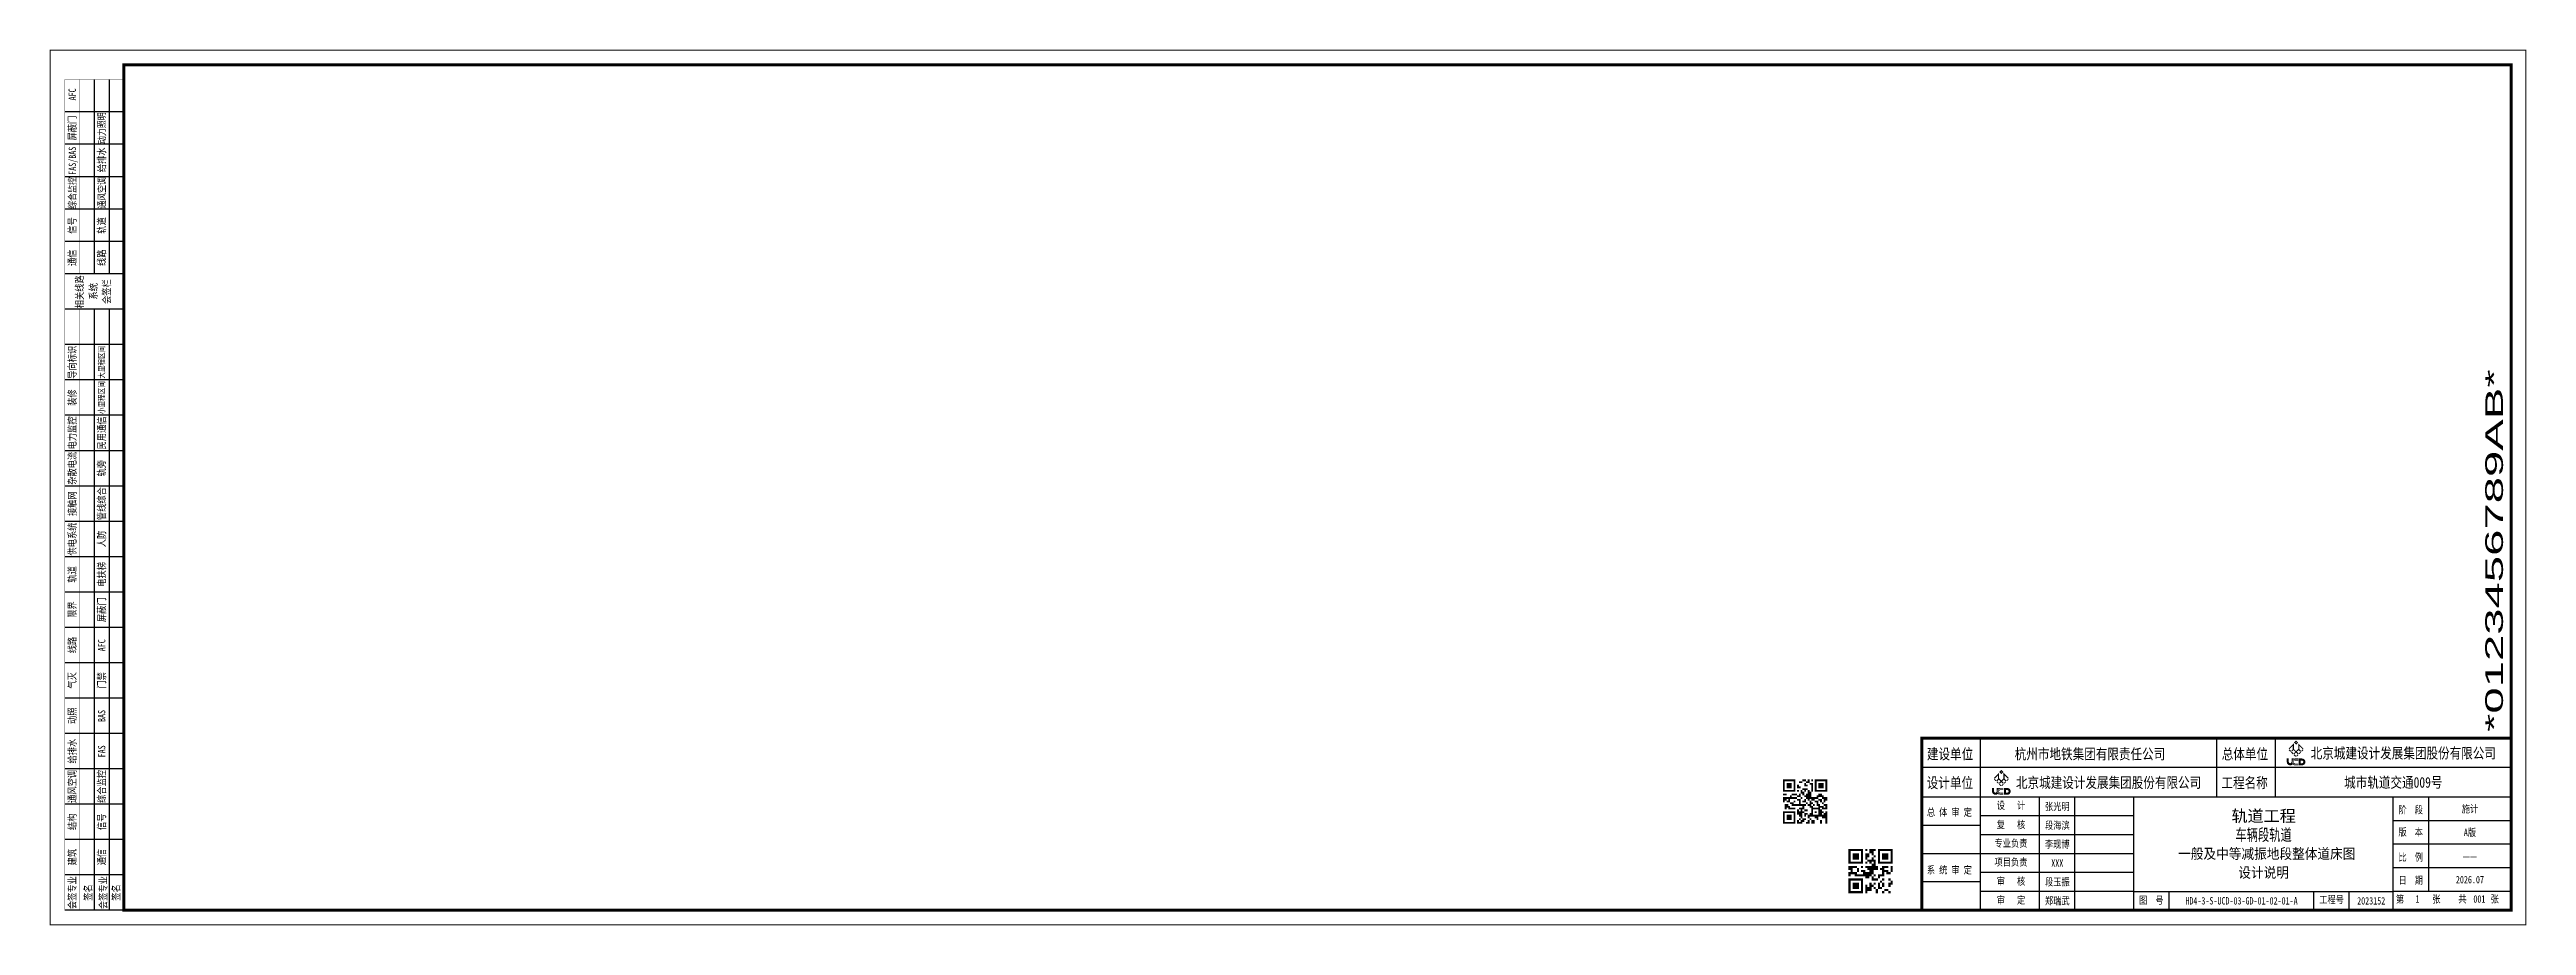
# Paper-space layout 'Layout1' of a CAD drawing. Header units: millimetres. Extents: x -41650 to 368, y 3914 to 18782.
import ezdxf
from ezdxf.enums import TextEntityAlignment as Align

# ---------------------------------------------------------------- set-up
doc = ezdxf.new("R2010")
doc.units = ezdxf.units.MM
doc.header["$MEASUREMENT"] = 0
doc.linetypes.add('ACAD_ISO04W100', pattern=[30.5, 24, -3, 0.5, -3])
for name, color, linetype in [('DASH', 2, 'ACAD_ISO04W100'), ('GesoftDrawFrameCountersignBlockLayer', 7, 'Continuous'), ('GesoftDrawFrameCountersignLayer', 7, 'Continuous'), ('GesoftDrawFrameFrameBlockLayer', 7, 'Continuous'), ('GesoftDrawFrameInLineLayer', 85, 'Continuous'), ('GesoftDrawFrameOutLineLayer', 180, 'Continuous'), ('GesoftDrawFrameTitleLayer', 7, 'Continuous')]:
    doc.layers.add(name, color=color, linetype=linetype)
doc.styles.add('宋体样式', font='SimSun.ttf', dxfattribs={"width": 0.8})
doc.styles.add('宋体样式宽度0.65', font='SimSun.ttf', dxfattribs={"width": 0.65})
doc.styles.add('宋体样式宽度0.7', font='SimSun.ttf', dxfattribs={"width": 0.7})
doc.styles.add('宋体样式宽度0.8', font='SimSun.ttf', dxfattribs={"width": 0.8})
doc.styles.add('条形码', font='BC_C39.FBC', dxfattribs={"height": 11})

# ---------------------------------------------------------------- blocks, each defined once
blk = doc.blocks.new('杭州4号线二期会签定义_2e1cf7a908f61d0b50dc33cccab90907')
at = {"layer": 'GesoftDrawFrameCountersignLayer', "color": 7}
for p, q in [((0, 271), (-20, 271)), ((0, 260), (-20, 260)), ((0, 249), (-20, 249)), ((0, 238), (-20, 238)), ((0, 227), (-20, 227)), ((0, 216), (-20, 216)), ((0, 204), (-20, 204)), ((0, 192), (-20, 192)), ((0, 180), (-20, 180)), ((0, 168), (-20, 168)), ((0, 156), (-20, 156)), ((0, 144), (-20, 144)), ((0, 132), (-20, 132)), ((0, 120), (-20, 120)), ((0, 108), (-20, 108)), ((0, 96), (-20, 96)), ((0, 84), (-20, 84)), ((0, 72), (-20, 72)), ((0, 60), (-20, 60)), ((0, 48), (-20, 48)), ((0, 36), (-20, 36)), ((0, 24), (-20, 24)), ((0, 12), (-20, 12)), ((0, 0), (-20, 0))]:
    blk.add_line(p, q, dxfattribs=at)
at = {"layer": 'GesoftDrawFrameCountersignLayer', "color": 7, "const_width": 0.1}
for points in [[(0, 282), (-20, 282)], [(-20, 282), (-20, 0)], [(-15, 282), (-15, 216)], [(-15, 204), (-15, 0)]]:
    blk.add_lwpolyline(points, dxfattribs=at)
at = {"layer": 'GesoftDrawFrameCountersignLayer', "color": 7}
for points in [[(-10, 282), (-10, 216)], [(-5, 282), (-5, 216)], [(0, 285), (0, 0)], [(-10, 204), (-10, 0)], [(-5, 204), (-5, 0)]]:
    blk.add_lwpolyline(points, dxfattribs=at)
at = {"layer": 'GesoftDrawFrameCountersignLayer', "color": 7, "style": '宋体样式宽度0.8', "width": 0.8}
for s, height, p in [('AFC', 2.5, (-16.23, 274.9)), ('屏蔽门', 2.5, (-16.23, 261.3)), ('动力照明', 2.4, (-6.23, 260.11)), ('FAS/BAS', 2.5, (-16.18, 249.65)), ('给排水', 2.5, (-6.23, 250.53)), ('综合监控', 2.4, (-16.23, 238.11)), ('通风空调', 2.4, (-6.23, 238.15)), ('信号', 2.5, (-16.23, 229.63)), ('轨道', 2.5, (-6.23, 229.63)), ('通信', 2.5, (-16.23, 218.69)), ('线路', 2.5, (-6.23, 218.69)), ('相关线路', 2.5, (-13.71, 204.33)), ('系统', 2.5, (-9.05, 207.31)), ('会签栏', 2.5, (-4.54, 205.81)), ('导向标识', 2.5, (-16.23, 180.42)), ('大里程区间', 2, (-6.48, 180.42)), ('装修', 2.5, (-16.23, 171.23)), ('小里程区间', 2, (-6.48, 168.42)), ('电力监控', 2.5, (-16.23, 156.42)), ('民用通信', 2.5, (-6.23, 156.42)), ('杂散电流', 2.5, (-16.23, 144.42)), ('轨旁', 2.5, (-6.23, 147.23)), ('管线综合', 2.5, (-6.23, 132.42)), ('接触网', 2.5, (-16.23, 133.8)), ('供电系统', 2.5, (-16.23, 120.42)), ('人防', 2.5, (-6.23, 123.23)), ('电扶梯', 2.5, (-6.23, 109.8)), ('轨道', 2.5, (-16.23, 111.23)), ('限界', 2.5, (-16.23, 99.23)), ('屏蔽门', 2.5, (-6.23, 97.8)), ('线路', 2.5, (-16.23, 87.23)), ('AFC', 2.5, (-6.23, 87.9)), ('气灭', 2.5, (-16.23, 75.23)), ('门禁', 2.5, (-6.23, 75.23)), ('动照', 2.5, (-16.23, 63.23)), ('BAS', 2.5, (-6.23, 63.9)), ('给排水', 2.5, (-16.23, 49.8)), ('FAS', 2.5, (-6.23, 51.9)), ('通风空调', 2.5, (-16.23, 36.42)), ('综合监控', 2.5, (-6.23, 36.42)), ('结构', 2.5, (-16.23, 27.23)), ('信号', 2.5, (-6.23, 27.23)), ('建筑', 2.5, (-16.23, 15.23)), ('通信', 2.5, (-6.23, 15.23)), ('会签专业   ', 2.5, (-16.23, 0.39)), ('会签专业   ', 2.5, (-5.73, 0.39)), ('签名', 2.5, (-10.85, 3.22)), ('签名', 2.5, (-1.35, 3.22))]:
    blk.add_text(s, height=height, rotation=90, dxfattribs=at).set_placement(p)
blk = doc.blocks.new('1_58fd11d6f93e5342e0e7592b30a36a98')
at = {"layer": 'GesoftDrawFrameInLineLayer', "color": 0, "const_width": 1}
blk.add_lwpolyline([(0, 0), (0, 287), (-810, 287), (-810, 0), (0, 0)], dxfattribs=at)
at = {"layer": 'GesoftDrawFrameOutLineLayer', "color": 0, "const_width": 0.35}
blk.add_lwpolyline([(5, -5), (5, 292), (-835, 292), (-835, -5), (5, -5)], dxfattribs=at)
blk = doc.blocks.new('GESOFT00000000NEW_049a35bf7f0736cc4250df00ece10f93_58fd11d6f93e5342e0e7592b30a36a98_2e1cf7a908f61d0b50dc33cccab90907')
at = {"layer": 'GesoftDrawFrameTitleLayer'}
h = blk.add_hatch(color=7, dxfattribs=at)
h.paths.add_polyline_path([(-72.25, 56.91), (-72.98, 56.18), (-73.72, 56.91), (-72.99, 57.65)])
h.paths.add_polyline_path([(-72.99, 57.13), (-73.2, 56.92), (-72.99, 56.72), (-72.78, 56.93)], flags=16)
h.paths.add_polyline_path([(-73.73, 56.66), (-73.73, 54.75), (-72.99, 54.02), (-72.26, 54.75), (-72.26, 56.68), (-70.47, 54.89), (-70.72, 54.64), (-70.46, 54.38), (-71.04, 53.8), (-71.29, 54.05), (-71.56, 53.78), (-71.31, 53.53), (-71.88, 52.95), (-72.14, 53.2), (-72.41, 52.94), (-72.15, 52.69), (-72.73, 52.11), (-72.99, 52.36), (-73.24, 52.11), (-73.82, 52.69), (-73.57, 52.94), (-73.84, 53.21), (-74.09, 52.96), (-74.67, 53.54), (-74.42, 53.79), (-74.69, 54.06), (-74.94, 53.81), (-75.51, 54.38), (-75.26, 54.64), (-75.51, 54.88)])
h.paths.add_polyline_path([(-71.87, 55.79), (-71.87, 54.63), (-71.29, 54.05), (-70.72, 54.64)], flags=16)
h.paths.add_polyline_path([(-72.14, 54.36), (-72.72, 53.79), (-72.14, 53.2), (-71.56, 53.78)], flags=16)
h.paths.add_polyline_path([(-72.99, 53.53), (-73.57, 52.94), (-72.99, 52.36), (-72.41, 52.94)], flags=16)
h.paths.add_polyline_path([(-73.84, 54.37), (-74.42, 53.79), (-73.84, 53.21), (-73.25, 53.79)], flags=16)
h.paths.add_polyline_path([(-74.12, 54.63), (-74.12, 55.79), (-75.26, 54.64), (-74.69, 54.06)], flags=16)
edge = h.paths.add_edge_path()
edge.add_spline(control_points=[(-73.82, 51.43), (-73.82, 51.43), (-73.82, 51.52), (-73.82, 51.52), (-73.82, 51.52), (-74.53, 51.52), (-74.53, 51.52), (-74.53, 51.52), (-74.53, 50.35), (-74.53, 50.35), (-74.53, 50.09), (-74.74, 49.89), (-74.99, 49.89), (-75.24, 49.89), (-75.45, 50.09), (-75.45, 50.35), (-75.45, 50.35), (-75.45, 51.52), (-75.45, 51.52), (-75.45, 51.52), (-76.16, 51.52), (-76.16, 51.52), (-76.16, 51.52), (-76.16, 50.35), (-76.16, 50.35), (-76.16, 49.7), (-75.64, 49.18), (-74.99, 49.18), (-74.67, 49.18), (-74.38, 49.3), (-74.17, 49.51), (-73.96, 49.3), (-73.68, 49.18), (-73.36, 49.18), (-73.36, 49.18), (-72.27, 49.18), (-72.27, 49.18), (-72.27, 49.18), (-72.27, 49.32), (-72.27, 49.32), (-72.43, 49.32), (-73.37, 49.32), (-73.37, 49.33), (-73.93, 49.34), (-74.38, 49.8), (-74.38, 50.35), (-74.38, 50.91), (-73.93, 51.36), (-73.37, 51.38), (-73.37, 51.38), (-72.43, 51.38), (-72.27, 51.38), (-72.27, 51.38), (-72.27, 51.52), (-72.27, 51.52), (-72.27, 51.52), (-73.36, 51.52), (-73.36, 51.52), (-73.52, 51.52), (-73.68, 51.49), (-73.82, 51.43)], knot_values=[0, 0, 0, 0, 1, 1, 1, 2, 2, 2, 3, 3, 3, 4, 4, 4, 5, 5, 5, 6, 6, 6, 7, 7, 7, 8, 8, 8, 9, 9, 9, 10, 10, 10, 11, 11, 11, 12, 12, 12, 13, 13, 13, 14, 14, 14, 15, 15, 15, 16, 16, 16, 17, 17, 17, 18, 18, 18, 19, 19, 19, 20, 20, 20, 20], degree=3, periodic=0)
edge = h.paths.add_edge_path(flags=17)
edge.add_spline(control_points=[(-74.32, 50.35), (-74.32, 49.83), (-73.9, 49.39), (-73.37, 49.38), (-73.36, 49.38), (-72.43, 49.38), (-72.27, 49.38), (-72.27, 49.38), (-72.27, 49.5), (-72.27, 49.5), (-72.43, 49.5), (-73.37, 49.5), (-73.37, 49.51), (-73.84, 49.52), (-74.2, 49.89), (-74.2, 50.35), (-74.2, 50.81), (-73.84, 51.18), (-73.37, 51.2), (-73.37, 51.2), (-72.43, 51.2), (-72.27, 51.2), (-72.27, 51.2), (-72.27, 51.32), (-72.27, 51.32), (-72.43, 51.32), (-73.36, 51.32), (-73.37, 51.32), (-73.89, 51.31), (-74.32, 50.87), (-74.32, 50.35)], knot_values=[0, 0, 0, 0, 1, 1, 1, 2, 2, 2, 3, 3, 3, 4, 4, 4, 5, 5, 5, 6, 6, 6, 7, 7, 7, 8, 8, 8, 9, 9, 9, 10, 10, 10, 10], degree=3, periodic=0)
edge = h.paths.add_edge_path(flags=16)
edge.add_spline(control_points=[(-74.14, 50.35), (-74.14, 49.92), (-73.8, 49.57), (-73.37, 49.56), (-73.36, 49.56), (-72.43, 49.56), (-72.27, 49.56), (-72.27, 49.56), (-72.27, 49.68), (-72.27, 49.68), (-72.43, 49.68), (-73.36, 49.68), (-73.37, 49.68), (-73.73, 49.69), (-74.02, 49.98), (-74.02, 50.35), (-74.02, 50.71), (-73.74, 51.01), (-73.38, 51.02), (-73.37, 51.02), (-72.43, 51.02), (-72.27, 51.02), (-72.27, 51.02), (-72.27, 51.14), (-72.27, 51.14), (-72.43, 51.14), (-73.36, 51.14), (-73.37, 51.14), (-73.8, 51.13), (-74.14, 50.78), (-74.14, 50.35)], knot_values=[0, 0, 0, 0, 1, 1, 1, 2, 2, 2, 3, 3, 3, 4, 4, 4, 5, 5, 5, 6, 6, 6, 7, 7, 7, 8, 8, 8, 9, 9, 9, 10, 10, 10, 10], degree=3, periodic=0)
edge = h.paths.add_edge_path(flags=16)
edge.add_spline(control_points=[(-73.96, 50.35), (-73.96, 50.02), (-73.7, 49.75), (-73.37, 49.74), (-73.35, 49.74), (-72.43, 49.74), (-72.27, 49.74), (-72.27, 49.74), (-72.27, 49.89), (-72.27, 49.89), (-72.27, 49.89), (-73.31, 49.89), (-73.31, 49.89), (-73.56, 49.89), (-73.81, 50.1), (-73.81, 50.35), (-73.81, 50.6), (-73.56, 50.81), (-73.31, 50.81), (-73.31, 50.81), (-72.27, 50.81), (-72.27, 50.81), (-72.27, 50.81), (-72.27, 50.96), (-72.27, 50.96), (-72.43, 50.96), (-73.36, 50.96), (-73.37, 50.96), (-73.7, 50.95), (-73.96, 50.68), (-73.96, 50.35)], knot_values=[0, 0, 0, 0, 1, 1, 1, 2, 2, 2, 3, 3, 3, 4, 4, 4, 5, 5, 5, 6, 6, 6, 7, 7, 7, 8, 8, 8, 9, 9, 9, 10, 10, 10, 10], degree=3, periodic=0)
edge = h.paths.add_edge_path()
edge.add_spline(control_points=[(-70.98, 51.52), (-70.98, 51.52), (-71.45, 51.52), (-71.45, 51.52), (-71.45, 51.52), (-72.08, 51.52), (-72.08, 51.52), (-72.08, 51.52), (-72.08, 49.21), (-72.08, 49.21), (-72.08, 49.21), (-72.08, 49.21), (-72.08, 49.21), (-72.08, 49.21), (-72.07, 49.18), (-72.07, 49.18), (-72.07, 49.18), (-70.98, 49.18), (-70.98, 49.18), (-70.33, 49.18), (-69.81, 49.7), (-69.81, 50.35), (-69.81, 51), (-70.33, 51.52), (-70.98, 51.52)], knot_values=[0, 0, 0, 0, 1, 1, 1, 2, 2, 2, 3, 3, 3, 4, 4, 4, 5, 5, 5, 6, 6, 6, 7, 7, 7, 8, 8, 8, 8], degree=3, periodic=0)
edge = h.paths.add_edge_path(flags=16)
edge.add_spline(control_points=[(-70.98, 49.89), (-70.98, 49.89), (-71.45, 49.89), (-71.45, 49.89), (-71.45, 49.89), (-71.45, 50.81), (-71.45, 50.81), (-71.45, 50.81), (-70.98, 50.81), (-70.98, 50.81), (-70.73, 50.81), (-70.52, 50.6), (-70.52, 50.35), (-70.52, 50.1), (-70.73, 49.89), (-70.98, 49.89)], knot_values=[0, 0, 0, 0, 1, 1, 1, 2, 2, 2, 3, 3, 3, 4, 4, 4, 5, 5, 5, 5], degree=3, periodic=0)
h = blk.add_hatch(color=7, dxfattribs=at)
h.paths.add_polyline_path([(-172.25, 46.91), (-172.98, 46.18), (-173.72, 46.91), (-172.99, 47.65)])
h.paths.add_polyline_path([(-172.99, 47.13), (-173.2, 46.92), (-172.99, 46.72), (-172.78, 46.93)], flags=16)
h.paths.add_polyline_path([(-173.73, 46.66), (-173.73, 44.75), (-172.99, 44.02), (-172.26, 44.75), (-172.26, 46.68), (-170.47, 44.89), (-170.72, 44.64), (-170.46, 44.38), (-171.04, 43.8), (-171.29, 44.05), (-171.56, 43.78), (-171.31, 43.53), (-171.88, 42.95), (-172.14, 43.2), (-172.41, 42.94), (-172.15, 42.69), (-172.73, 42.11), (-172.99, 42.36), (-173.24, 42.11), (-173.82, 42.69), (-173.57, 42.94), (-173.84, 43.21), (-174.09, 42.96), (-174.67, 43.54), (-174.42, 43.79), (-174.69, 44.06), (-174.94, 43.81), (-175.51, 44.38), (-175.26, 44.64), (-175.51, 44.88)])
h.paths.add_polyline_path([(-171.87, 45.79), (-171.87, 44.63), (-171.29, 44.05), (-170.72, 44.64)], flags=16)
h.paths.add_polyline_path([(-172.14, 44.36), (-172.72, 43.79), (-172.14, 43.2), (-171.56, 43.78)], flags=16)
h.paths.add_polyline_path([(-172.99, 43.53), (-173.57, 42.94), (-172.99, 42.36), (-172.41, 42.94)], flags=16)
h.paths.add_polyline_path([(-173.84, 44.37), (-174.42, 43.79), (-173.84, 43.21), (-173.25, 43.79)], flags=16)
h.paths.add_polyline_path([(-174.12, 44.63), (-174.12, 45.79), (-175.26, 44.64), (-174.69, 44.06)], flags=16)
edge = h.paths.add_edge_path()
edge.add_spline(control_points=[(-173.82, 41.43), (-173.82, 41.43), (-173.82, 41.52), (-173.82, 41.52), (-173.82, 41.52), (-174.53, 41.52), (-174.53, 41.52), (-174.53, 41.52), (-174.53, 40.35), (-174.53, 40.35), (-174.53, 40.09), (-174.74, 39.89), (-174.99, 39.89), (-175.24, 39.89), (-175.45, 40.09), (-175.45, 40.35), (-175.45, 40.35), (-175.45, 41.52), (-175.45, 41.52), (-175.45, 41.52), (-176.16, 41.52), (-176.16, 41.52), (-176.16, 41.52), (-176.16, 40.35), (-176.16, 40.35), (-176.16, 39.7), (-175.64, 39.18), (-174.99, 39.18), (-174.67, 39.18), (-174.38, 39.3), (-174.17, 39.51), (-173.96, 39.3), (-173.68, 39.18), (-173.36, 39.18), (-173.36, 39.18), (-172.27, 39.18), (-172.27, 39.18), (-172.27, 39.18), (-172.27, 39.32), (-172.27, 39.32), (-172.43, 39.32), (-173.37, 39.32), (-173.37, 39.33), (-173.93, 39.34), (-174.38, 39.8), (-174.38, 40.35), (-174.38, 40.91), (-173.93, 41.36), (-173.37, 41.38), (-173.37, 41.38), (-172.43, 41.38), (-172.27, 41.38), (-172.27, 41.38), (-172.27, 41.52), (-172.27, 41.52), (-172.27, 41.52), (-173.36, 41.52), (-173.36, 41.52), (-173.52, 41.52), (-173.68, 41.49), (-173.82, 41.43)], knot_values=[0, 0, 0, 0, 1, 1, 1, 2, 2, 2, 3, 3, 3, 4, 4, 4, 5, 5, 5, 6, 6, 6, 7, 7, 7, 8, 8, 8, 9, 9, 9, 10, 10, 10, 11, 11, 11, 12, 12, 12, 13, 13, 13, 14, 14, 14, 15, 15, 15, 16, 16, 16, 17, 17, 17, 18, 18, 18, 19, 19, 19, 20, 20, 20, 20], degree=3, periodic=0)
edge = h.paths.add_edge_path(flags=17)
edge.add_spline(control_points=[(-174.32, 40.35), (-174.32, 39.83), (-173.9, 39.39), (-173.37, 39.38), (-173.36, 39.38), (-172.43, 39.38), (-172.27, 39.38), (-172.27, 39.38), (-172.27, 39.5), (-172.27, 39.5), (-172.43, 39.5), (-173.37, 39.5), (-173.37, 39.51), (-173.84, 39.52), (-174.2, 39.89), (-174.2, 40.35), (-174.2, 40.81), (-173.84, 41.18), (-173.37, 41.2), (-173.37, 41.2), (-172.43, 41.2), (-172.27, 41.2), (-172.27, 41.2), (-172.27, 41.32), (-172.27, 41.32), (-172.43, 41.32), (-173.36, 41.32), (-173.37, 41.32), (-173.89, 41.31), (-174.32, 40.87), (-174.32, 40.35)], knot_values=[0, 0, 0, 0, 1, 1, 1, 2, 2, 2, 3, 3, 3, 4, 4, 4, 5, 5, 5, 6, 6, 6, 7, 7, 7, 8, 8, 8, 9, 9, 9, 10, 10, 10, 10], degree=3, periodic=0)
edge = h.paths.add_edge_path(flags=16)
edge.add_spline(control_points=[(-174.14, 40.35), (-174.14, 39.92), (-173.8, 39.57), (-173.37, 39.56), (-173.36, 39.56), (-172.43, 39.56), (-172.27, 39.56), (-172.27, 39.56), (-172.27, 39.68), (-172.27, 39.68), (-172.43, 39.68), (-173.36, 39.68), (-173.37, 39.68), (-173.73, 39.69), (-174.02, 39.98), (-174.02, 40.35), (-174.02, 40.71), (-173.74, 41.01), (-173.38, 41.02), (-173.37, 41.02), (-172.43, 41.02), (-172.27, 41.02), (-172.27, 41.02), (-172.27, 41.14), (-172.27, 41.14), (-172.43, 41.14), (-173.36, 41.14), (-173.37, 41.14), (-173.8, 41.13), (-174.14, 40.78), (-174.14, 40.35)], knot_values=[0, 0, 0, 0, 1, 1, 1, 2, 2, 2, 3, 3, 3, 4, 4, 4, 5, 5, 5, 6, 6, 6, 7, 7, 7, 8, 8, 8, 9, 9, 9, 10, 10, 10, 10], degree=3, periodic=0)
edge = h.paths.add_edge_path(flags=16)
edge.add_spline(control_points=[(-173.96, 40.35), (-173.96, 40.02), (-173.7, 39.75), (-173.37, 39.74), (-173.35, 39.74), (-172.43, 39.74), (-172.27, 39.74), (-172.27, 39.74), (-172.27, 39.89), (-172.27, 39.89), (-172.27, 39.89), (-173.31, 39.89), (-173.31, 39.89), (-173.56, 39.89), (-173.81, 40.1), (-173.81, 40.35), (-173.81, 40.6), (-173.56, 40.81), (-173.31, 40.81), (-173.31, 40.81), (-172.27, 40.81), (-172.27, 40.81), (-172.27, 40.81), (-172.27, 40.96), (-172.27, 40.96), (-172.43, 40.96), (-173.36, 40.96), (-173.37, 40.96), (-173.7, 40.95), (-173.96, 40.68), (-173.96, 40.35)], knot_values=[0, 0, 0, 0, 1, 1, 1, 2, 2, 2, 3, 3, 3, 4, 4, 4, 5, 5, 5, 6, 6, 6, 7, 7, 7, 8, 8, 8, 9, 9, 9, 10, 10, 10, 10], degree=3, periodic=0)
edge = h.paths.add_edge_path()
edge.add_spline(control_points=[(-170.98, 41.52), (-170.98, 41.52), (-171.45, 41.52), (-171.45, 41.52), (-171.45, 41.52), (-172.08, 41.52), (-172.08, 41.52), (-172.08, 41.52), (-172.08, 39.21), (-172.08, 39.21), (-172.08, 39.21), (-172.08, 39.21), (-172.08, 39.21), (-172.08, 39.21), (-172.07, 39.18), (-172.07, 39.18), (-172.07, 39.18), (-170.98, 39.18), (-170.98, 39.18), (-170.33, 39.18), (-169.81, 39.7), (-169.81, 40.35), (-169.81, 41), (-170.33, 41.52), (-170.98, 41.52)], knot_values=[0, 0, 0, 0, 1, 1, 1, 2, 2, 2, 3, 3, 3, 4, 4, 4, 5, 5, 5, 6, 6, 6, 7, 7, 7, 8, 8, 8, 8], degree=3, periodic=0)
edge = h.paths.add_edge_path(flags=16)
edge.add_spline(control_points=[(-170.98, 39.89), (-170.98, 39.89), (-171.45, 39.89), (-171.45, 39.89), (-171.45, 39.89), (-171.45, 40.81), (-171.45, 40.81), (-171.45, 40.81), (-170.98, 40.81), (-170.98, 40.81), (-170.73, 40.81), (-170.52, 40.6), (-170.52, 40.35), (-170.52, 40.1), (-170.73, 39.89), (-170.98, 39.89)], knot_values=[0, 0, 0, 0, 1, 1, 1, 2, 2, 2, 3, 3, 3, 4, 4, 4, 5, 5, 5, 5], degree=3, periodic=0)
at = {"color": 0}
for points in [[(-247.07, 44.41), (-242.87, 44.41), (-247.07, 43.81), (-242.87, 43.81)], [(-247.07, 43.81), (-246.47, 43.81), (-247.07, 43.21), (-246.47, 43.21)], [(-247.07, 43.21), (-246.47, 43.21), (-247.07, 42.61), (-246.47, 42.61)], [(-247.07, 42.61), (-246.47, 42.61), (-247.07, 42.01), (-246.47, 42.01)], [(-245.87, 43.21), (-244.07, 43.21), (-245.87, 42.61), (-244.07, 42.61)], [(-245.87, 42.61), (-244.07, 42.61), (-245.87, 42.01), (-244.07, 42.01)], [(-243.47, 43.81), (-242.87, 43.81), (-243.47, 43.21), (-242.87, 43.21)], [(-243.47, 43.21), (-242.87, 43.21), (-243.47, 42.61), (-242.87, 42.61)], [(-243.47, 42.61), (-242.87, 42.61), (-243.47, 42.01), (-242.87, 42.01)], [(-242.27, 42.61), (-241.67, 42.61), (-242.27, 42.01), (-241.67, 42.01)], [(-241.67, 43.81), (-240.47, 43.81), (-241.67, 43.21), (-240.47, 43.21)], [(-240.47, 44.41), (-239.27, 44.41), (-240.47, 43.81), (-239.27, 43.81)], [(-239.87, 43.21), (-239.27, 43.21), (-239.87, 42.61), (-239.27, 42.61)], [(-239.87, 42.61), (-238.67, 42.61), (-239.87, 42.01), (-238.67, 42.01)], [(-239.27, 43.81), (-238.07, 43.81), (-239.27, 43.21), (-238.07, 43.21)], [(-238.67, 44.41), (-238.07, 44.41), (-238.67, 43.81), (-238.07, 43.81)], [(-238.07, 43.21), (-236.87, 43.21), (-238.07, 42.61), (-236.87, 42.61)], [(-237.47, 44.41), (-236.87, 44.41), (-237.47, 43.81), (-236.87, 43.81)], [(-237.47, 42.61), (-236.87, 42.61), (-237.47, 42.01), (-236.87, 42.01)], [(-236.27, 44.41), (-232.07, 44.41), (-236.27, 43.81), (-232.07, 43.81)], [(-236.27, 43.81), (-235.67, 43.81), (-236.27, 43.21), (-235.67, 43.21)], [(-236.27, 43.21), (-235.67, 43.21), (-236.27, 42.61), (-235.67, 42.61)], [(-236.27, 42.61), (-235.67, 42.61), (-236.27, 42.01), (-235.67, 42.01)], [(-235.07, 43.21), (-233.27, 43.21), (-235.07, 42.61), (-233.27, 42.61)], [(-235.07, 42.61), (-233.27, 42.61), (-235.07, 42.01), (-233.27, 42.01)], [(-232.67, 43.81), (-232.07, 43.81), (-232.67, 43.21), (-232.07, 43.21)], [(-232.67, 43.21), (-232.07, 43.21), (-232.67, 42.61), (-232.07, 42.61)], [(-232.67, 42.61), (-232.07, 42.61), (-232.67, 42.01), (-232.07, 42.01)], [(-247.07, 42.01), (-246.47, 42.01), (-247.07, 41.41), (-246.47, 41.41)], [(-247.07, 41.41), (-246.47, 41.41), (-247.07, 40.81), (-246.47, 40.81)], [(-247.07, 40.81), (-242.87, 40.81), (-247.07, 40.21), (-242.87, 40.21)], [(-247.07, 39.61), (-245.87, 39.61), (-247.07, 39.01), (-245.87, 39.01)], [(-247.07, 38.41), (-242.27, 38.41), (-247.07, 37.81), (-242.27, 37.81)], [(-247.07, 37.81), (-245.87, 37.81), (-247.07, 37.21), (-245.87, 37.21)], [(-247.07, 37.21), (-246.47, 37.21), (-247.07, 36.61), (-246.47, 36.61)], [(-246.47, 36.01), (-245.27, 36.01), (-246.47, 35.41), (-245.27, 35.41)], [(-246.47, 35.41), (-244.67, 35.41), (-246.47, 34.81), (-244.67, 34.81)], [(-246.47, 34.81), (-245.87, 34.81), (-246.47, 34.21), (-245.87, 34.21)], [(-245.87, 42.01), (-244.07, 42.01), (-245.87, 41.41), (-244.07, 41.41)], [(-245.87, 37.21), (-244.67, 37.21), (-245.87, 36.61), (-244.67, 36.61)], [(-245.27, 37.81), (-244.67, 37.81), (-245.27, 37.21), (-244.67, 37.21)], [(-245.27, 34.81), (-242.87, 34.81), (-245.27, 34.21), (-242.87, 34.21)], [(-244.67, 39.01), (-244.07, 39.01), (-244.67, 38.41), (-244.07, 38.41)], [(-244.67, 36.61), (-243.47, 36.61), (-244.67, 36.01), (-243.47, 36.01)], [(-244.07, 39.61), (-242.27, 39.61), (-244.07, 39.01), (-242.27, 39.01)], [(-244.07, 36.01), (-239.27, 36.01), (-244.07, 35.41), (-239.27, 35.41)], [(-243.47, 42.01), (-242.87, 42.01), (-243.47, 41.41), (-242.87, 41.41)], [(-243.47, 41.41), (-242.87, 41.41), (-243.47, 40.81), (-242.87, 40.81)], [(-243.47, 37.21), (-242.87, 37.21), (-243.47, 36.61), (-242.87, 36.61)], [(-242.27, 42.01), (-241.07, 42.01), (-242.27, 41.41), (-241.07, 41.41)], [(-242.27, 40.81), (-241.67, 40.81), (-242.27, 40.21), (-241.67, 40.21)], [(-242.27, 39.01), (-241.07, 39.01), (-242.27, 38.41), (-241.07, 38.41)], [(-242.27, 37.81), (-241.07, 37.81), (-242.27, 37.21), (-241.07, 37.21)], [(-242.27, 34.21), (-241.67, 34.21), (-242.27, 33.61), (-241.67, 33.61)], [(-241.67, 39.61), (-241.07, 39.61), (-241.67, 39.01), (-241.07, 39.01)], [(-241.67, 37.21), (-241.07, 37.21), (-241.67, 36.61), (-241.07, 36.61)], [(-241.67, 36.61), (-241.07, 36.61), (-241.67, 36.01), (-241.07, 36.01)], [(-241.67, 34.81), (-239.87, 34.81), (-241.67, 34.21), (-239.87, 34.21)], [(-241.07, 40.81), (-240.47, 40.81), (-241.07, 40.21), (-240.47, 40.21)], [(-241.07, 40.21), (-239.87, 40.21), (-241.07, 39.61), (-239.87, 39.61)], [(-241.07, 38.41), (-240.47, 38.41), (-241.07, 37.81), (-240.47, 37.81)], [(-241.07, 34.21), (-240.47, 34.21), (-241.07, 33.61), (-240.47, 33.61)], [(-240.47, 41.41), (-238.67, 41.41), (-240.47, 40.81), (-238.67, 40.81)], [(-240.47, 39.61), (-239.87, 39.61), (-240.47, 39.01), (-239.87, 39.01)], [(-240.47, 37.21), (-239.27, 37.21), (-240.47, 36.61), (-239.27, 36.61)], [(-240.47, 35.41), (-239.87, 35.41), (-240.47, 34.81), (-239.87, 34.81)], [(-239.87, 40.81), (-239.27, 40.81), (-239.87, 40.21), (-239.27, 40.21)], [(-239.87, 39.01), (-237.47, 39.01), (-239.87, 38.41), (-237.47, 38.41)], [(-239.87, 37.81), (-239.27, 37.81), (-239.87, 37.21), (-239.27, 37.21)], [(-239.87, 34.21), (-238.67, 34.21), (-239.87, 33.61), (-238.67, 33.61)], [(-239.27, 39.61), (-237.47, 39.61), (-239.27, 39.01), (-237.47, 39.01)], [(-239.27, 38.41), (-235.07, 38.41), (-239.27, 37.81), (-235.07, 37.81)], [(-239.27, 36.61), (-238.67, 36.61), (-239.27, 36.01), (-238.67, 36.01)], [(-238.67, 40.81), (-238.07, 40.81), (-238.67, 40.21), (-238.07, 40.21)], [(-238.67, 40.21), (-237.47, 40.21), (-238.67, 39.61), (-237.47, 39.61)], [(-238.67, 37.81), (-238.07, 37.81), (-238.67, 37.21), (-238.07, 37.21)], [(-238.67, 36.01), (-237.47, 36.01), (-238.67, 35.41), (-237.47, 35.41)], [(-238.07, 37.21), (-237.47, 37.21), (-238.07, 36.61), (-237.47, 36.61)], [(-238.07, 36.61), (-236.87, 36.61), (-238.07, 36.01), (-236.87, 36.01)], [(-238.07, 35.41), (-236.87, 35.41), (-238.07, 34.81), (-236.87, 34.81)], [(-237.47, 42.01), (-236.87, 42.01), (-237.47, 41.41), (-236.87, 41.41)], [(-237.47, 41.41), (-236.87, 41.41), (-237.47, 40.81), (-236.87, 40.81)], [(-237.47, 40.81), (-236.87, 40.81), (-237.47, 40.21), (-236.87, 40.21)], [(-237.47, 37.81), (-236.27, 37.81), (-237.47, 37.21), (-236.27, 37.21)], [(-237.47, 34.81), (-234.47, 34.81), (-237.47, 34.21), (-234.47, 34.21)], [(-237.47, 34.21), (-236.87, 34.21), (-237.47, 33.61), (-236.87, 33.61)], [(-236.87, 36.01), (-236.27, 36.01), (-236.87, 35.41), (-236.27, 35.41)], [(-236.27, 42.01), (-235.67, 42.01), (-236.27, 41.41), (-235.67, 41.41)], [(-236.27, 41.41), (-235.67, 41.41), (-236.27, 40.81), (-235.67, 40.81)], [(-236.27, 40.81), (-232.07, 40.81), (-236.27, 40.21), (-232.07, 40.21)], [(-236.27, 37.21), (-235.07, 37.21), (-236.27, 36.61), (-235.07, 36.61)], [(-235.67, 39.01), (-233.27, 39.01), (-235.67, 38.41), (-233.27, 38.41)], [(-235.67, 36.61), (-235.07, 36.61), (-235.67, 36.01), (-235.07, 36.01)], [(-235.67, 36.01), (-234.47, 36.01), (-235.67, 35.41), (-234.47, 35.41)], [(-235.07, 42.01), (-233.27, 42.01), (-235.07, 41.41), (-233.27, 41.41)], [(-235.07, 39.61), (-233.87, 39.61), (-235.07, 39.01), (-233.87, 39.01)], [(-235.07, 37.81), (-233.87, 37.81), (-235.07, 37.21), (-233.87, 37.21)], [(-235.07, 35.41), (-233.27, 35.41), (-235.07, 34.81), (-233.27, 34.81)], [(-235.07, 34.21), (-233.87, 34.21), (-235.07, 33.61), (-233.87, 33.61)], [(-234.47, 37.21), (-233.87, 37.21), (-234.47, 36.61), (-233.87, 36.61)], [(-233.87, 38.41), (-232.07, 38.41), (-233.87, 37.81), (-232.07, 37.81)], [(-233.87, 36.61), (-233.27, 36.61), (-233.87, 36.01), (-233.27, 36.01)], [(-233.87, 34.81), (-232.07, 34.81), (-233.87, 34.21), (-232.07, 34.21)], [(-233.27, 37.81), (-232.07, 37.81), (-233.27, 37.21), (-232.07, 37.21)], [(-233.27, 37.21), (-232.67, 37.21), (-233.27, 36.61), (-232.67, 36.61)], [(-233.27, 36.01), (-232.07, 36.01), (-233.27, 35.41), (-232.07, 35.41)], [(-232.67, 42.01), (-232.07, 42.01), (-232.67, 41.41), (-232.07, 41.41)], [(-232.67, 41.41), (-232.07, 41.41), (-232.67, 40.81), (-232.07, 40.81)], [(-232.67, 35.41), (-232.07, 35.41), (-232.67, 34.81), (-232.07, 34.81)], [(-247.07, 33.61), (-242.87, 33.61), (-247.07, 33.01), (-242.87, 33.01)], [(-247.07, 33.01), (-246.47, 33.01), (-247.07, 32.41), (-246.47, 32.41)], [(-247.07, 32.41), (-246.47, 32.41), (-247.07, 31.81), (-246.47, 31.81)], [(-247.07, 31.81), (-246.47, 31.81), (-247.07, 31.21), (-246.47, 31.21)], [(-247.07, 31.21), (-246.47, 31.21), (-247.07, 30.61), (-246.47, 30.61)], [(-247.07, 30.61), (-246.47, 30.61), (-247.07, 30.01), (-246.47, 30.01)], [(-247.07, 30.01), (-242.87, 30.01), (-247.07, 29.41), (-242.87, 29.41)], [(-245.87, 32.41), (-244.07, 32.41), (-245.87, 31.81), (-244.07, 31.81)], [(-245.87, 31.81), (-244.07, 31.81), (-245.87, 31.21), (-244.07, 31.21)], [(-245.87, 31.21), (-244.07, 31.21), (-245.87, 30.61), (-244.07, 30.61)], [(-243.47, 33.01), (-242.87, 33.01), (-243.47, 32.41), (-242.87, 32.41)], [(-243.47, 32.41), (-242.87, 32.41), (-243.47, 31.81), (-242.87, 31.81)], [(-243.47, 31.81), (-242.87, 31.81), (-243.47, 31.21), (-242.87, 31.21)], [(-243.47, 31.21), (-242.87, 31.21), (-243.47, 30.61), (-242.87, 30.61)], [(-243.47, 30.61), (-242.87, 30.61), (-243.47, 30.01), (-242.87, 30.01)], [(-242.27, 33.61), (-239.87, 33.61), (-242.27, 33.01), (-239.87, 33.01)], [(-242.27, 33.01), (-240.47, 33.01), (-242.27, 32.41), (-240.47, 32.41)], [(-242.27, 30.61), (-241.67, 30.61), (-242.27, 30.01), (-241.67, 30.01)], [(-242.27, 30.01), (-240.47, 30.01), (-242.27, 29.41), (-240.47, 29.41)], [(-241.67, 32.41), (-240.47, 32.41), (-241.67, 31.81), (-240.47, 31.81)], [(-241.67, 31.21), (-241.07, 31.21), (-241.67, 30.61), (-241.07, 30.61)], [(-241.07, 31.81), (-240.47, 31.81), (-241.07, 31.21), (-240.47, 31.21)], [(-241.07, 30.61), (-239.87, 30.61), (-241.07, 30.01), (-239.87, 30.01)], [(-240.47, 31.21), (-239.27, 31.21), (-240.47, 30.61), (-239.27, 30.61)], [(-239.87, 33.01), (-238.67, 33.01), (-239.87, 32.41), (-238.67, 32.41)], [(-239.87, 32.41), (-239.27, 32.41), (-239.87, 31.81), (-239.27, 31.81)], [(-239.27, 30.01), (-238.07, 30.01), (-239.27, 29.41), (-238.07, 29.41)], [(-238.67, 32.41), (-232.07, 32.41), (-238.67, 31.81), (-232.07, 31.81)], [(-238.67, 31.81), (-238.07, 31.81), (-238.67, 31.21), (-238.07, 31.21)], [(-238.67, 30.61), (-238.07, 30.61), (-238.67, 30.01), (-238.07, 30.01)], [(-238.07, 33.01), (-236.87, 33.01), (-238.07, 32.41), (-236.87, 32.41)], [(-238.07, 31.21), (-237.47, 31.21), (-238.07, 30.61), (-237.47, 30.61)], [(-237.47, 33.61), (-236.87, 33.61), (-237.47, 33.01), (-236.87, 33.01)], [(-237.47, 30.61), (-236.27, 30.61), (-237.47, 30.01), (-236.27, 30.01)], [(-237.47, 30.01), (-236.27, 30.01), (-237.47, 29.41), (-236.27, 29.41)], [(-236.27, 33.61), (-235.67, 33.61), (-236.27, 33.01), (-235.67, 33.01)], [(-236.27, 31.81), (-235.07, 31.81), (-236.27, 31.21), (-235.07, 31.21)], [(-235.67, 31.21), (-235.07, 31.21), (-235.67, 30.61), (-235.07, 30.61)], [(-235.07, 33.61), (-233.27, 33.61), (-235.07, 33.01), (-233.27, 33.01)], [(-235.07, 33.01), (-233.87, 33.01), (-235.07, 32.41), (-233.87, 32.41)], [(-234.47, 30.61), (-233.87, 30.61), (-234.47, 30.01), (-233.87, 30.01)], [(-234.47, 30.01), (-233.87, 30.01), (-234.47, 29.41), (-233.87, 29.41)], [(-233.87, 31.81), (-232.07, 31.81), (-233.87, 31.21), (-232.07, 31.21)], [(-233.27, 33.01), (-232.07, 33.01), (-233.27, 32.41), (-232.07, 32.41)], [(-232.67, 33.61), (-232.07, 33.61), (-232.67, 33.01), (-232.07, 33.01)], [(-232.67, 31.21), (-232.07, 31.21), (-232.67, 30.61), (-232.07, 30.61)], [(-232.67, 30.61), (-232.07, 30.61), (-232.67, 30.01), (-232.07, 30.01)], [(-232.67, 30.01), (-232.07, 30.01), (-232.67, 29.41), (-232.07, 29.41)], [(-224.87, 20.79), (-219.87, 20.79), (-224.87, 20.07), (-219.87, 20.07)], [(-224.87, 20.07), (-224.15, 20.07), (-224.87, 19.36), (-224.15, 19.36)], [(-224.87, 19.36), (-224.15, 19.36), (-224.87, 18.64), (-224.15, 18.64)], [(-224.87, 18.64), (-224.15, 18.64), (-224.87, 17.93), (-224.15, 17.93)], [(-224.87, 17.93), (-224.15, 17.93), (-224.87, 17.21), (-224.15, 17.21)], [(-224.87, 17.21), (-224.15, 17.21), (-224.87, 16.5), (-224.15, 16.5)], [(-223.44, 19.36), (-221.3, 19.36), (-223.44, 18.64), (-221.3, 18.64)], [(-223.44, 18.64), (-221.3, 18.64), (-223.44, 17.93), (-221.3, 17.93)], [(-223.44, 17.93), (-221.3, 17.93), (-223.44, 17.21), (-221.3, 17.21)], [(-220.58, 20.07), (-219.87, 20.07), (-220.58, 19.36), (-219.87, 19.36)], [(-220.58, 19.36), (-219.87, 19.36), (-220.58, 18.64), (-219.87, 18.64)], [(-220.58, 18.64), (-219.87, 18.64), (-220.58, 17.93), (-219.87, 17.93)], [(-220.58, 17.93), (-219.87, 17.93), (-220.58, 17.21), (-219.87, 17.21)], [(-220.58, 17.21), (-219.87, 17.21), (-220.58, 16.5), (-219.87, 16.5)], [(-219.15, 20.79), (-218.44, 20.79), (-219.15, 20.07), (-218.44, 20.07)], [(-219.15, 19.36), (-217.72, 19.36), (-219.15, 18.64), (-217.72, 18.64)], [(-219.15, 18.64), (-217.72, 18.64), (-219.15, 17.93), (-217.72, 17.93)], [(-219.15, 17.93), (-218.44, 17.93), (-219.15, 17.21), (-218.44, 17.21)], [(-218.44, 17.21), (-215.58, 17.21), (-218.44, 16.5), (-215.58, 16.5)], [(-217.72, 20.79), (-215.58, 20.79), (-217.72, 20.07), (-215.58, 20.07)], [(-217.72, 20.07), (-216.3, 20.07), (-217.72, 19.36), (-216.3, 19.36)], [(-217.01, 19.36), (-216.3, 19.36), (-217.01, 18.64), (-216.3, 18.64)], [(-217.01, 17.93), (-216.3, 17.93), (-217.01, 17.21), (-216.3, 17.21)], [(-216.3, 18.64), (-215.58, 18.64), (-216.3, 17.93), (-215.58, 17.93)], [(-214.87, 20.79), (-209.87, 20.79), (-214.87, 20.07), (-209.87, 20.07)], [(-214.87, 20.07), (-214.15, 20.07), (-214.87, 19.36), (-214.15, 19.36)], [(-214.87, 19.36), (-214.15, 19.36), (-214.87, 18.64), (-214.15, 18.64)], [(-214.87, 18.64), (-214.15, 18.64), (-214.87, 17.93), (-214.15, 17.93)], [(-214.87, 17.93), (-214.15, 17.93), (-214.87, 17.21), (-214.15, 17.21)], [(-214.87, 17.21), (-214.15, 17.21), (-214.87, 16.5), (-214.15, 16.5)], [(-213.44, 19.36), (-211.3, 19.36), (-213.44, 18.64), (-211.3, 18.64)], [(-213.44, 18.64), (-211.3, 18.64), (-213.44, 17.93), (-211.3, 17.93)], [(-213.44, 17.93), (-211.3, 17.93), (-213.44, 17.21), (-211.3, 17.21)], [(-210.58, 20.07), (-209.87, 20.07), (-210.58, 19.36), (-209.87, 19.36)], [(-210.58, 19.36), (-209.87, 19.36), (-210.58, 18.64), (-209.87, 18.64)], [(-210.58, 18.64), (-209.87, 18.64), (-210.58, 17.93), (-209.87, 17.93)], [(-210.58, 17.93), (-209.87, 17.93), (-210.58, 17.21), (-209.87, 17.21)], [(-210.58, 17.21), (-209.87, 17.21), (-210.58, 16.5), (-209.87, 16.5)], [(-224.87, 16.5), (-219.87, 16.5), (-224.87, 15.79), (-219.87, 15.79)], [(-224.87, 15.07), (-222.01, 15.07), (-224.87, 14.36), (-222.01, 14.36)], [(-224.87, 14.36), (-223.44, 14.36), (-224.87, 13.64), (-223.44, 13.64)], [(-224.87, 12.93), (-222.01, 12.93), (-224.87, 12.21), (-222.01, 12.21)], [(-224.87, 12.21), (-224.15, 12.21), (-224.87, 11.5), (-224.15, 11.5)], [(-224.87, 10.79), (-219.87, 10.79), (-224.87, 10.07), (-219.87, 10.07)], [(-224.87, 10.07), (-224.15, 10.07), (-224.87, 9.36), (-224.15, 9.36)], [(-224.87, 9.36), (-224.15, 9.36), (-224.87, 8.64), (-224.15, 8.64)], [(-224.87, 8.64), (-224.15, 8.64), (-224.87, 7.93), (-224.15, 7.93)], [(-224.15, 13.64), (-223.44, 13.64), (-224.15, 12.93), (-223.44, 12.93)], [(-223.44, 9.36), (-221.3, 9.36), (-223.44, 8.64), (-221.3, 8.64)], [(-223.44, 8.64), (-221.3, 8.64), (-223.44, 7.93), (-221.3, 7.93)], [(-222.72, 12.21), (-217.01, 12.21), (-222.72, 11.5), (-217.01, 11.5)], [(-222.01, 14.36), (-221.3, 14.36), (-222.01, 13.64), (-221.3, 13.64)], [(-222.01, 13.64), (-221.3, 13.64), (-222.01, 12.93), (-221.3, 12.93)], [(-220.58, 15.07), (-219.87, 15.07), (-220.58, 14.36), (-219.87, 14.36)], [(-220.58, 13.64), (-219.15, 13.64), (-220.58, 12.93), (-219.15, 12.93)], [(-220.58, 10.07), (-219.87, 10.07), (-220.58, 9.36), (-219.87, 9.36)], [(-220.58, 9.36), (-219.87, 9.36), (-220.58, 8.64), (-219.87, 8.64)], [(-220.58, 8.64), (-219.87, 8.64), (-220.58, 7.93), (-219.87, 7.93)], [(-219.87, 12.93), (-216.3, 12.93), (-219.87, 12.21), (-216.3, 12.21)], [(-219.15, 16.5), (-218.44, 16.5), (-219.15, 15.79), (-218.44, 15.79)], [(-219.15, 15.07), (-214.87, 15.07), (-219.15, 14.36), (-214.87, 14.36)], [(-219.15, 11.5), (-217.72, 11.5), (-219.15, 10.79), (-217.72, 10.79)], [(-219.15, 8.64), (-218.44, 8.64), (-219.15, 7.93), (-218.44, 7.93)], [(-218.44, 14.36), (-214.87, 14.36), (-218.44, 13.64), (-214.87, 13.64)], [(-217.72, 16.5), (-217.01, 16.5), (-217.72, 15.79), (-217.01, 15.79)], [(-217.72, 13.64), (-216.3, 13.64), (-217.72, 12.93), (-216.3, 12.93)], [(-217.72, 9.36), (-217.01, 9.36), (-217.72, 8.64), (-217.01, 8.64)], [(-217.72, 8.64), (-216.3, 8.64), (-217.72, 7.93), (-216.3, 7.93)], [(-217.01, 15.79), (-215.58, 15.79), (-217.01, 15.07), (-215.58, 15.07)], [(-217.01, 11.5), (-216.3, 11.5), (-217.01, 10.79), (-216.3, 10.79)], [(-217.01, 10.79), (-214.87, 10.79), (-217.01, 10.07), (-214.87, 10.07)], [(-216.3, 16.5), (-215.58, 16.5), (-216.3, 15.79), (-215.58, 15.79)], [(-216.3, 12.21), (-215.58, 12.21), (-216.3, 11.5), (-215.58, 11.5)], [(-216.3, 9.36), (-215.58, 9.36), (-216.3, 8.64), (-215.58, 8.64)], [(-214.87, 16.5), (-209.87, 16.5), (-214.87, 15.79), (-209.87, 15.79)], [(-214.87, 12.21), (-212.72, 12.21), (-214.87, 11.5), (-212.72, 11.5)], [(-214.87, 11.5), (-214.15, 11.5), (-214.87, 10.79), (-214.15, 10.79)], [(-214.87, 9.36), (-214.15, 9.36), (-214.87, 8.64), (-214.15, 8.64)], [(-214.87, 8.64), (-214.15, 8.64), (-214.87, 7.93), (-214.15, 7.93)], [(-214.15, 14.36), (-212.72, 14.36), (-214.15, 13.64), (-212.72, 13.64)], [(-214.15, 10.07), (-213.44, 10.07), (-214.15, 9.36), (-213.44, 9.36)], [(-213.44, 15.07), (-211.3, 15.07), (-213.44, 14.36), (-211.3, 14.36)], [(-213.44, 13.64), (-211.3, 13.64), (-213.44, 12.93), (-211.3, 12.93)], [(-213.44, 12.93), (-212.72, 12.93), (-213.44, 12.21), (-212.72, 12.21)], [(-213.44, 10.79), (-212.72, 10.79), (-213.44, 10.07), (-212.72, 10.07)], [(-213.44, 9.36), (-212.72, 9.36), (-213.44, 8.64), (-212.72, 8.64)], [(-213.44, 8.64), (-212.72, 8.64), (-213.44, 7.93), (-212.72, 7.93)], [(-212.01, 12.93), (-210.58, 12.93), (-212.01, 12.21), (-210.58, 12.21)], [(-211.3, 10.79), (-210.58, 10.79), (-211.3, 10.07), (-210.58, 10.07)], [(-211.3, 9.36), (-209.87, 9.36), (-211.3, 8.64), (-209.87, 8.64)], [(-211.3, 8.64), (-210.58, 8.64), (-211.3, 7.93), (-210.58, 7.93)], [(-210.58, 15.07), (-209.87, 15.07), (-210.58, 14.36), (-209.87, 14.36)], [(-210.58, 14.36), (-209.87, 14.36), (-210.58, 13.64), (-209.87, 13.64)], [(-210.58, 13.64), (-209.87, 13.64), (-210.58, 12.93), (-209.87, 12.93)], [(-210.58, 10.07), (-209.87, 10.07), (-210.58, 9.36), (-209.87, 9.36)], [(-224.87, 7.93), (-224.15, 7.93), (-224.87, 7.21), (-224.15, 7.21)], [(-224.87, 7.21), (-224.15, 7.21), (-224.87, 6.5), (-224.15, 6.5)], [(-224.87, 6.5), (-219.87, 6.5), (-224.87, 5.79), (-219.87, 5.79)], [(-223.44, 7.93), (-221.3, 7.93), (-223.44, 7.21), (-221.3, 7.21)], [(-220.58, 7.93), (-219.87, 7.93), (-220.58, 7.21), (-219.87, 7.21)], [(-220.58, 7.21), (-219.87, 7.21), (-220.58, 6.5), (-219.87, 6.5)], [(-219.15, 7.93), (-217.01, 7.93), (-219.15, 7.21), (-217.01, 7.21)], [(-219.15, 7.21), (-217.01, 7.21), (-219.15, 6.5), (-217.01, 6.5)], [(-219.15, 6.5), (-218.44, 6.5), (-219.15, 5.79), (-218.44, 5.79)], [(-216.3, 7.93), (-215.58, 7.93), (-216.3, 7.21), (-215.58, 7.21)], [(-215.58, 7.21), (-214.87, 7.21), (-215.58, 6.5), (-214.87, 6.5)], [(-215.58, 6.5), (-214.87, 6.5), (-215.58, 5.79), (-214.87, 5.79)], [(-214.87, 7.93), (-213.44, 7.93), (-214.87, 7.21), (-213.44, 7.21)], [(-213.44, 6.5), (-212.72, 6.5), (-213.44, 5.79), (-212.72, 5.79)], [(-212.72, 7.21), (-211.3, 7.21), (-212.72, 6.5), (-211.3, 6.5)], [(-211.3, 6.5), (-210.58, 6.5), (-211.3, 5.79), (-210.58, 5.79)]]:
    blk.add_solid(points, dxfattribs=at)
at = {"layer": 'GesoftDrawFrameTitleLayer', "color": 7}
for p, q in [((-180, 0), (-180, 58.4)), ((-100, 58.4), (-100, 38.4)), ((-80, 38.4), (-80, 58.4)), ((-200, 48.4), (-200, 0)), ((-180, 48.4), (-200, 48.4)), ((0, 48.4), (-180, 48.4)), ((-180, 38.4), (-200, 38.4)), ((0, 38.4), (-180, 38.4)), ((-160, 0), (-160, 38.4)), ((-148, 0), (-148, 38.4)), ((-128, 0), (-128, 38.4)), ((-40, 0), (-40, 38.4)), ((-28, 6.4), (-28, 38.4)), ((-180, 28.8), (-200, 28.8)), ((-128, 32), (-180, 32)), ((-128, 25.6), (-180, 25.6)), ((0, 30.4), (-40, 30.4)), ((-180, 19.2), (-200, 19.2)), ((-128, 19.2), (-180, 19.2)), ((0, 22.4), (-40, 22.4)), ((-180, 9.6), (-200, 9.6)), ((-128, 12.8), (-180, 12.8)), ((0, 14.4), (-40, 14.4)), ((0, 10), (0, 0)), ((0, 10), (0, 0)), ((-128, 6.4), (-180, 6.4)), ((-128, 6.4), (-40, 6.4)), ((-116, 0), (-116, 6.4)), ((-67, 0), (-67, 6.4)), ((-55, 0), (-55, 6.4)), ((0, 6.4), (-40, 6.4)), ((-180, 0), (-200, 0))]:
    blk.add_line(p, q, dxfattribs=at)
at = {"layer": 'GesoftDrawFrameTitleLayer', "color": 7, "const_width": 1}
blk.add_lwpolyline([(0, 0), (0, 58.4), (-200, 58.4), (-200, 0)], close=True, dxfattribs=at)
at = {"layer": 'GesoftDrawFrameTitleLayer', "color": 7}
blk.add_point((-180, 48.4), dxfattribs=at)
at = {"layer": 'GesoftDrawFrameCountersignBlockLayer'}
blk.add_blockref('杭州4号线二期会签定义_2e1cf7a908f61d0b50dc33cccab90907', (-810, 0), dxfattribs=at)
at = {"layer": 'GesoftDrawFrameFrameBlockLayer'}
blk.add_blockref('1_58fd11d6f93e5342e0e7592b30a36a98', (0, 0), dxfattribs=at)
at = {"layer": 'GesoftDrawFrameTitleLayer', "color": 7, "width": 0.8}
for s, height, style, p in [('建设单位', 3.6, '宋体样式宽度0.7', (-198.22, 51.24)), (' 杭州市地铁集团有限责任公司', 3.6, '宋体样式宽度0.7', (-170.4, 51.24)), ('总体单位', 3.6, '宋体样式宽度0.7', (-98.22, 51.24)), ('北京城建设计发展集团股份有限公司', 3.6, '宋体样式宽度0.7', (-68.03, 51.54)), ('设计单位', 3.6, '宋体样式宽度0.7', (-198.3, 41.47)), ('北京城建设计发展集团股份有限公司', 3.6, '宋体样式宽度0.7', (-168.03, 41.54)), ('工程名称', 3.6, '宋体样式宽度0.7', (-98.3, 41.47)), ('总 体 审 定', 2.5, '宋体样式宽度0.7', (-198.26, 32.01)), ('阶  段', 2.5, '宋体样式宽度0.7', (-38.26, 32.83)), ('版  本', 2.5, '宋体样式宽度0.7', (-38.26, 25.3)), ('比  例', 2.5, '宋体样式宽度0.7', (-38.26, 16.75)), ('系 统 审 定', 2.5, '宋体样式宽度0.7', (-198.26, 12.42)), ('日  期', 2.5, '宋体样式宽度0.7', (-38.26, 8.93)), ('图  号', 2.5, '宋体样式宽度0.7', (-126.26, 2.12)), ('工程号', 2.5, '宋体样式宽度0.65', (-65.14, 2.34)), ('第       张', 2.5, '宋体样式宽度0.7', (-39.12, 2.52)), ('共      张', 2.5, '宋体样式宽度0.7', (-17.95, 2.56))]:
    blk.add_text(s, height=height, dxfattribs=dict(at, style=style)).set_placement(p)
at = {"layer": 'GesoftDrawFrameTitleLayer', "color": 7, "style": '宋体样式宽度0.65', "width": 0.8}
for s, p in [('设   计', (-169.71, 35.65)), ('复   核', (-169.71, 29.13)), ('项目负责', (-169.71, 16.43)), ('专业负责', (-169.71, 22.83)), ('审   核', (-169.71, 9.92)), ('审   定', (-169.71, 3.54))]:
    blk.add_text(s, height=2.5, dxfattribs=at).set_placement(p, align=Align.MIDDLE)
at = {"layer": 'GesoftDrawFrameTitleLayer', "color": 7, "style": '条形码', "width": 2}
blk.add_attdef('BARCODE', (-2.8, 60.5), '', height=6, rotation=90, dxfattribs=at)
at = {"layer": 'GesoftDrawFrameTitleLayer', "style": '宋体样式'}
for tag, height, width, p in [('GCMC0', 3.6, 0.8, (-40, 43.4)), ('SHEJI', 2.5, 0.8, (-154, 35.2)), ('SHEJI2', 2.5, 0.8, (-137.76, 35.27)), ('SJJD', 2.5, 0.8, (-14, 34.4)), ('ZTSD', 2.5, 0.8, (-190, 24)), ('JIAOHE', 2.5, 0.8, (-154, 28.8)), ('JIAOHE2', 2.5, 0.8, (-137.61, 28.83)), ('VERSION0', 2.5, 0.8, (-14, 26.4)), ('XMFZR1', 2.5, 0.8, (-154, 16)), ('ZYFZR1', 2.5, 0.8, (-154, 22.4)), ('XMFZR2', 2.5, 0.8, (-137.98, 16.22)), ('ZYFZR2', 2.5, 0.8, (-137.76, 22.24)), ('CEMING', 4, 0.7, (-84, 22.59)), ('BILI', 2.5, 0.8, (-14, 18.4)), ('SENHE', 2.5, 0.8, (-154, 9.6)), ('SENHE2', 2.5, 0.8, (-137.41, 9.52)), ('DOCNAME0', 3.5, 0.9, (-84, 13.27)), ('DOCNAME2', 3.5, 0.9, (-84, 9.42)), ('RIQI', 2.5, 0.8, (-14, 10.4)), ('XTSD', 2.5, 0.8, (-190, 4.8)), ('SENDING', 2.5, 0.8, (-154, 3.2)), ('SENDING2', 2.5, 0.8, (-137.41, 3.81)), ('TUHAO', 2.5, 0.8, (-91.5, 3.2)), ('PROJECTNO', 2.5, 0.8, (-47.5, 3.2)), ('PAGENUMBER', 2.5, 0.8, (-31.78, 3.83)), ('PAGECOUNT', 2.5, 0.8, (-10.8, 3.83))]:
    blk.add_attdef(tag, text='', height=height, dxfattribs=dict(at, width=width)).set_placement(p, align=Align.MIDDLE_CENTER)
blk.add_attdef('PIANMING', text='', height=4, dxfattribs=at).set_placement((-84, 31.09), align=Align.MIDDLE_CENTER)

psp = doc.layouts.get("Layout1")

# ---------------------------------------------------------------- block references
at = {"layer": 'DASH'}
ref = psp.add_blockref('GESOFT00000000NEW_049a35bf7f0736cc4250df00ece10f93_58fd11d6f93e5342e0e7592b30a36a98_2e1cf7a908f61d0b50dc33cccab90907', (109, 4173), dxfattribs=dict(at, xscale=50, yscale=50, zscale=50))
ref.add_attrib('GCMC0', '城市轨道交通009号', dxfattribs={"layer": 'GesoftDrawFrameTitleLayer', "height": 180, "style": '宋体样式', "width": 0.8}).set_placement((-1891, 6343), align=Align.MIDDLE_CENTER)
ref.add_attrib('PIANMING', '轨道工程', dxfattribs={"layer": 'GesoftDrawFrameTitleLayer', "height": 200, "style": '宋体样式'}).set_placement((-4091, 5773), align=Align.MIDDLE_CENTER)
ref.add_attrib('CEMING', '车辆段轨道', dxfattribs={"layer": 'GesoftDrawFrameTitleLayer', "height": 200, "style": '宋体样式', "width": 0.7}).set_placement((-4091, 5453), align=Align.MIDDLE_CENTER)
ref.add_attrib('DOCNAME0', ' 一般及中等减振地段整体道床图', dxfattribs={"layer": 'GesoftDrawFrameTitleLayer', "height": 175, "style": '宋体样式', "width": 0.9}).set_placement((-4091, 5133), align=Align.MIDDLE_CENTER)
ref.add_attrib('DOCNAME2', '设计说明', dxfattribs={"layer": 'GesoftDrawFrameTitleLayer', "height": 175, "style": '宋体样式', "width": 0.9}).set_placement((-4091, 4813), align=Align.MIDDLE_CENTER)
ref.add_attrib('TUHAO', 'HD4-3-S-UCD-03-GD-01-02-01-A', dxfattribs={"layer": 'GesoftDrawFrameTitleLayer', "height": 125, "style": '宋体样式', "width": 0.8}).set_placement((-4466, 4333), align=Align.MIDDLE_CENTER)
ref.add_attrib('VERSION0', 'A版', dxfattribs={"layer": 'GesoftDrawFrameTitleLayer', "height": 125, "style": '宋体样式', "width": 0.8}).set_placement((-591, 5493), align=Align.MIDDLE_CENTER)
ref.add_attrib('SJJD', '施计', dxfattribs={"layer": 'GesoftDrawFrameTitleLayer', "height": 125, "style": '宋体样式', "width": 0.8}).set_placement((-591, 5893), align=Align.MIDDLE_CENTER)
ref.add_attrib('BILI', '——', dxfattribs={"layer": 'GesoftDrawFrameTitleLayer', "height": 125, "style": '宋体样式', "width": 0.8}).set_placement((-591, 5093), align=Align.MIDDLE_CENTER)
ref.add_attrib('RIQI', '2026.07', dxfattribs={"layer": 'GesoftDrawFrameTitleLayer', "height": 125, "style": '宋体样式', "width": 0.8}).set_placement((-591, 4693), align=Align.MIDDLE_CENTER)
ref.add_attrib('PROJECTNO', '2023152', dxfattribs={"layer": 'GesoftDrawFrameTitleLayer', "height": 125, "style": '宋体样式', "width": 0.8}).set_placement((-2266, 4333), align=Align.MIDDLE_CENTER)
ref.add_attrib('PAGENUMBER', '1', dxfattribs={"layer": 'GesoftDrawFrameTitleLayer', "height": 125, "style": '宋体样式', "width": 0.8}).set_placement((-1480, 4365), align=Align.MIDDLE_CENTER)
ref.add_attrib('PAGECOUNT', '001', dxfattribs={"layer": 'GesoftDrawFrameTitleLayer', "height": 125, "style": '宋体样式', "width": 0.8}).set_placement((-431, 4365), align=Align.MIDDLE_CENTER)
ref.add_attrib('SENDING', '郑瑞武', dxfattribs={"layer": 'GesoftDrawFrameTitleLayer', "height": 125, "style": '宋体样式', "width": 0.8}).set_placement((-7591, 4333), align=Align.MIDDLE_CENTER)
ref.add_attrib('SENHE', '段玉振', dxfattribs={"layer": 'GesoftDrawFrameTitleLayer', "height": 125, "style": '宋体样式', "width": 0.8}).set_placement((-7591, 4653), align=Align.MIDDLE_CENTER)
ref.add_attrib('ZYFZR1', '李现博', dxfattribs={"layer": 'GesoftDrawFrameTitleLayer', "height": 125, "style": '宋体样式', "width": 0.8}).set_placement((-7591, 5293), align=Align.MIDDLE_CENTER)
ref.add_attrib('JIAOHE', '段海滨', dxfattribs={"layer": 'GesoftDrawFrameTitleLayer', "height": 125, "style": '宋体样式', "width": 0.8}).set_placement((-7591, 5613), align=Align.MIDDLE_CENTER)
ref.add_attrib('SHEJI', '张光明', dxfattribs={"layer": 'GesoftDrawFrameTitleLayer', "height": 125, "style": '宋体样式', "width": 0.8}).set_placement((-7591, 5933), align=Align.MIDDLE_CENTER)
ref.add_attrib('BARCODE', '*0123456789AB*', (-31, 7198), dxfattribs={"layer": 'GesoftDrawFrameTitleLayer', "color": 7, "height": 300, "rotation": 90, "style": '条形码', "width": 2})
ref.add_attrib('XMFZR1', 'XXX', dxfattribs={"layer": 'GesoftDrawFrameTitleLayer', "height": 125, "style": '宋体样式', "width": 0.8}).set_placement((-7591, 4973), align=Align.MIDDLE_CENTER)

doc.saveas('drawing.dxf')
